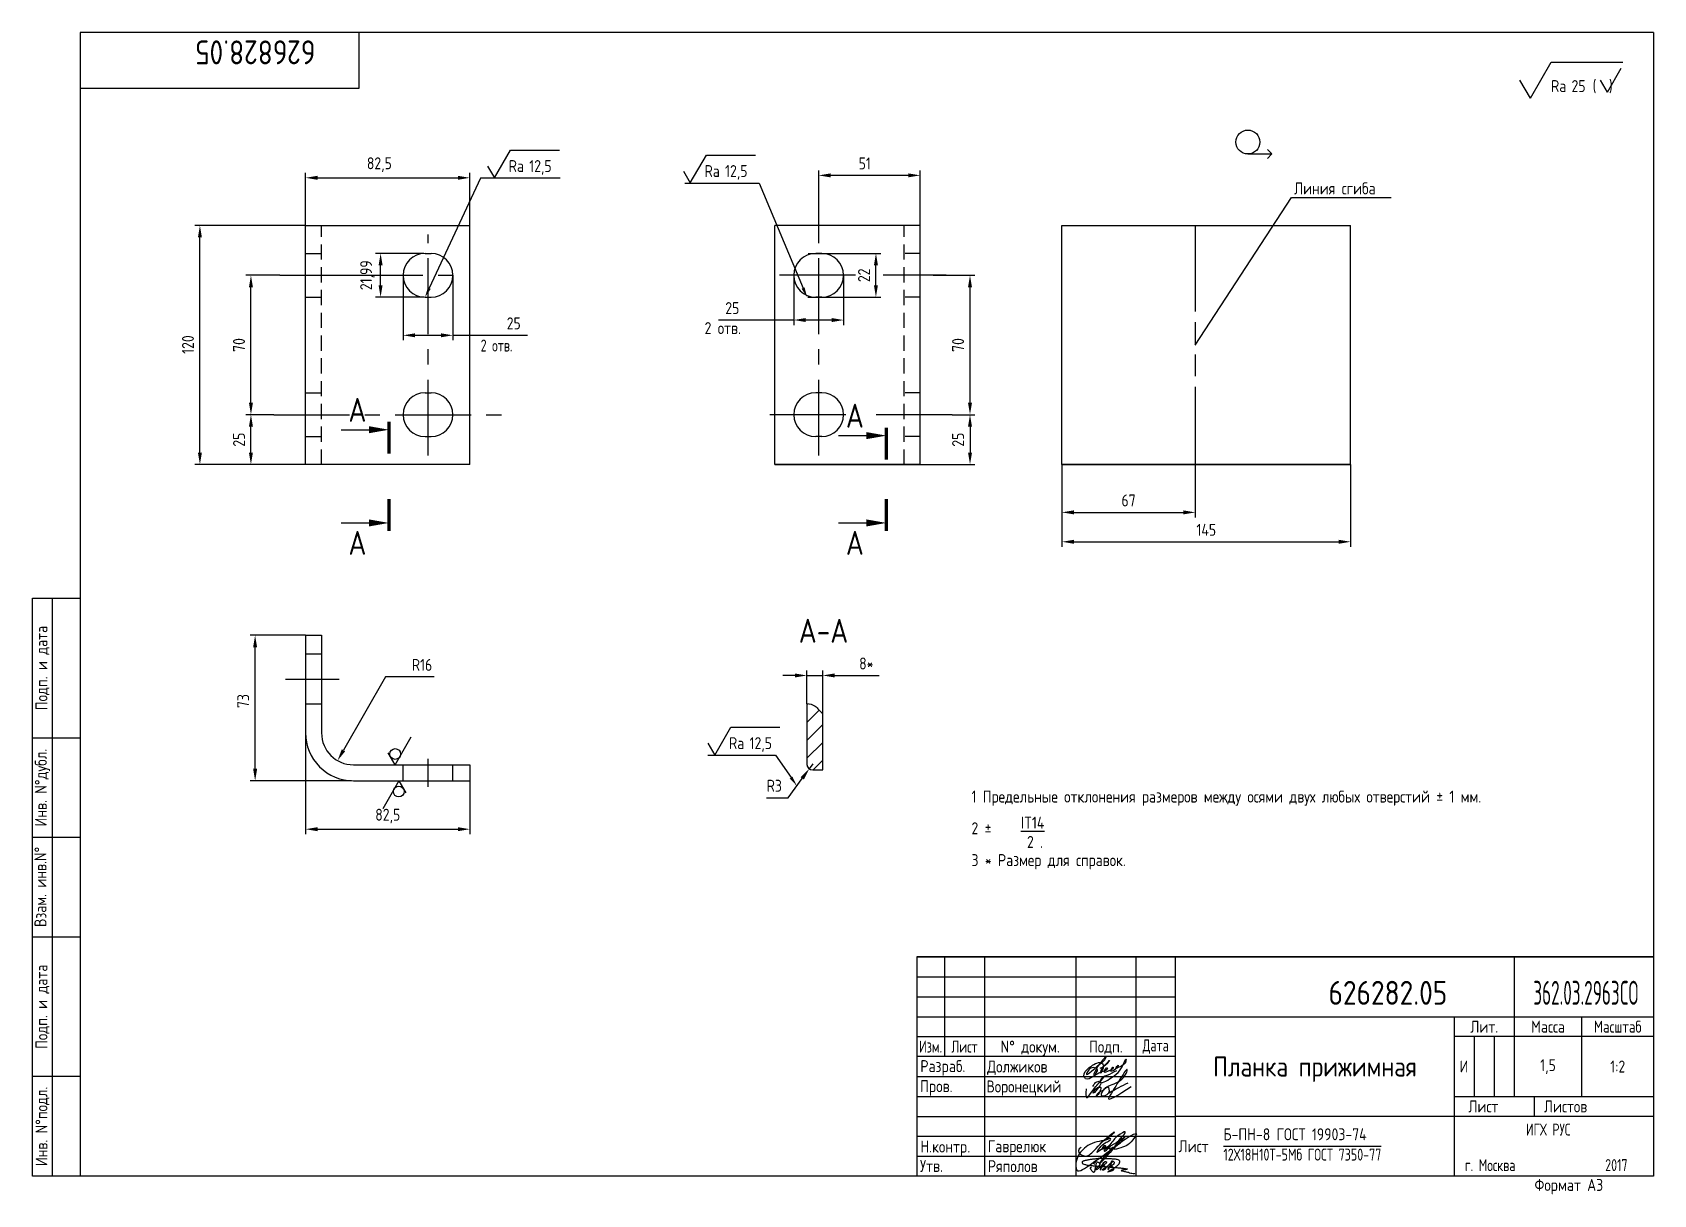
# Paper-space layout 'A3_protect' of a CAD drawing. Header units: millimetres. Extents: x 746 to 1153, y 16 to 308.
# The model-space entities are those that its viewports show. They can reach past a viewport. Long polylines and large blocks are cut down to what shows.
import ezdxf
from ezdxf.enums import TextEntityAlignment as Align

# ---------------------------------------------------------------- set-up
doc = ezdxf.new("R2010")
doc.units = ezdxf.units.MM
doc.header["$LTSCALE"] = 0.3
for name, pattern in [('AM_ISO09W050', [22.5, 12, -1.5, 3, -1.5, 3, -1.5]), ('CENTER', [50.8, 31.75, -6.35, 6.35, -6.35]), ('HIDDEN', [9.525, 6.35, -3.175])]:
    doc.linetypes.add(name, pattern=pattern)
doc.layers.add('AM_11', color=3, linetype='AM_ISO09W050', lineweight=25)
for name, color, linetype in [('Bord', 1, 'Continuous'), ('Cen', 5, 'CENTER'), ('Cont', 6, 'Continuous'), ('Dim', 7, 'Continuous'), ('Hide', 2, 'HIDDEN'), ('Text', 3, 'Continuous'), ('Textb', 6, 'Continuous'), ('Vporti', 7, 'Continuous')]:
    doc.layers.add(name, color=color, linetype=linetype)
doc.layers.get('Vporti').freeze()
doc.styles.add('Style1', font='romans.shx', dxfattribs={"width": 0.8})
doc.dimstyles.new('Lin_5$0', dxfattribs={"dimscale": 5, "dimtxt": 3, "dimasz": 3, "dimexe": 1.25, "dimexo": 0, "dimgap": 1.5, "dimtad": 1, "dimtoh": 1, "dimtxsty": 'Style1', "dimcen": 2.5, "dimclrt": 3, "dimadec": 0, "dimazin": 0, "dimtfac": 1, "dimtmove": 0, "dimatfit": 3, "dimldrblk": 'DOT', "dimfxl": 1, "dimarcsym": 0})
doc.dimstyles.new('Lin_5$4', dxfattribs={"dimscale": 5, "dimtxt": 3, "dimasz": 3, "dimexe": 1.25, "dimexo": 0, "dimgap": 1.5, "dimtad": 1, "dimtoh": 1, "dimtxsty": 'Style1', "dimcen": 2.5, "dimclrt": 3, "dimadec": 0, "dimazin": 0, "dimtfac": 1, "dimtmove": 0, "dimatfit": 3, "dimldrblk": 'DOT', "dimfxl": 1, "dimarcsym": 0})

psp = doc.layouts.new('A3_protect')

# ---------------------------------------------------------------- texts
at = {"layer": 'Text', "style": 'Style1', "width": 0.8}
for s, p in [('     1 Предельные отклонения размеров между осями двух любых отверстий %%P 1 мм.', (973.76, 114.56)), ('%%uIT14', (994.12, 108.02)), ('     2 ±', (973.76, 106.61)), ('2 .', (995.65, 103.18)), ('     3 * Размер для справок.', (973.76, 98.62))]:
    psp.add_text(s, height=3, dxfattribs=at).set_placement(p)

msp = doc.modelspace()

# ---------------------------------------------------------------- texts
at = {"layer": 'Text', "style": 'Style1'}
for s, width, p in [('Линия сгиба', 0.8, (10078.365, 2882.708)), ('2 отв. ', 0.8, (9782.386, 2812.593)), ('2 отв. ', 0.7, (9669.948, 2803.844))]:
    msp.add_text(s, height=6, dxfattribs=dict(at, width=width)).set_placement(p)

# ---------------------------------------------------------------- blocks, each defined once
blk = doc.blocks.new('A3')
at = {"layer": 'Bord'}
for p, q in [((230, 55), (295, 55)), ((230, 50), (295, 50)), ((230, 45), (295, 45)), ((370, 40), (370, 25)), ((375, 40), (375, 25)), ((230, 30), (295, 30)), ((230, 25), (295, 25)), ((230, 20), (295, 20)), ((230, 15), (295, 15)), ((230, 10), (295, 10))]:
    blk.add_line(p, q, dxfattribs=at)
at = {"layer": 'Cont'}
for p, q in [((415, 292), (20, 292)), ((20, 292), (20, 5)), ((90, 278), (90, 292)), ((415, 292), (415, 5)), ((20, 278), (90, 278)), ((8, 5), (8, 150)), ((8, 150), (20, 150)), ((13, 5), (13, 150)), ((8, 115), (20, 115)), ((20, 90), (8, 90)), ((20, 65), (8, 65)), ((230, 60), (415, 60)), ((415, 60), (230, 60)), ((230, 60), (230, 5)), ((237, 60), (237, 35)), ((247, 60), (247, 5)), ((270, 5), (270, 60)), ((285, 60), (285, 5)), ((295, 5), (295, 60)), ((380, 60), (380, 25)), ((295, 45), (415, 45)), ((365, 5), (365, 45)), ((397, 25), (397, 45)), ((230, 40), (295, 40)), ((415, 40), (365, 40)), ((295, 35), (230, 35)), ((20, 30), (8, 30)), ((365, 25), (415, 25)), ((385, 25), (385, 20)), ((415, 20), (295, 20)), ((20, 5), (8, 5)), ((415, 5), (20, 5))]:
    blk.add_line(p, q, dxfattribs=at)
at = {"layer": 'Text', "style": 'Style1', "width": 0.8}
for s, p in [('Подп. и дата', (10.5, 132.5)), ('Инв. N%%dдубл.', (10.5, 102.5)), ('Взам. инв.N%%d ', (10, 78.38)), ('Подп. и дата', (10.5, 47.5)), ('Инв. N%%dподл.', (10.5, 17.5))]:
    blk.add_text(s, height=3, rotation=90, dxfattribs=at).set_placement(p, align=Align.MIDDLE)
at = {"layer": 'Text', "style": 'Style1'}
for s, width, p in [('Лит.', 0.8, (372.5, 42.5)), ('Масса', 0.8, (388.5, 42.5)), ('Масштаб', 0.75, (406, 42.5)), ('Изм.', 0.7, (233.5, 37.5)), ('Лист', 0.7, (242, 37.5)), ('N%%d докум.', 0.8, (258.5, 37.5)), ('Подп.', 0.8, (277.5, 37.5)), ('Лист', 0.8, (372.27, 22.5)), ('Листов', 0.8, (392.9, 22.5))]:
    blk.add_text(s, height=3, dxfattribs=dict(at, width=width)).set_placement(p, align=Align.MIDDLE_CENTER)
at = {"layer": 'Text', "style": 'Style1', "width": 0.7}
for s, p in [('Дата', (290, 37.5)), ('ИГХ РУС', (388.57, 16.69))]:
    blk.add_text(s, height=3, dxfattribs=at).set_placement(p, align=Align.MIDDLE)
at = {"layer": 'Text', "style": 'Style1'}
for s, width, p in [('Разpаб.', 0.8, (230.92, 31.1)), ('Пpов.', 0.8, (230.84, 26.08)), ('Н.контp.', 0.8, (230.92, 10.92)), ('Утв.', 0.8, (230.84, 6.06)), ('г. Москва', 0.7, (367.64, 6.25)), ('Фоpмат А3', 0.8, (385.11, 1.29))]:
    blk.add_text(s, height=3, dxfattribs=dict(at, width=width)).set_placement(p)
for tag, p, width in [('ФИО', (249, 31), 0.8), ('И', (366.3, 31.02), 0.8), ('ФИО', (249, 26), 0.8), ('ГОСТ_СОРТАМЕНТА', (307, 14), 0.8), ('ФИО', (249, 11), 0.8), ('ФИО', (249, 6), 0.8), ('2017', (402.85, 6.29), 0.7)]:
    blk.add_attdef(tag, p, '', height=3, dxfattribs=dict(at, width=width))
at = {"layer": 'Text', "style": 'Style1', "width": 0.8}
for tag, p in [('200', (388.5, 32.5)), ('1:20', (406, 32.5))]:
    blk.add_attdef(tag, text='', height=3, dxfattribs=at).set_placement(p, align=Align.MIDDLE)
blk.add_attdef('СБОРОЧНЫЙ_ЧЕРТЕЖ', text='', height=3, dxfattribs=at).set_placement((330, 21.3), align=Align.CENTER)
for tag, p in [('1', (379, 22.5)), ('2', (402.6, 22.5))]:
    blk.add_attdef(tag, text='', height=3, dxfattribs=at).set_placement(p, align=Align.MIDDLE_CENTER)
blk.add_attdef('ЛИСТ', text='', height=3, dxfattribs=at).set_placement((295.75, 12.5), align=Align.MIDDLE_LEFT)
at = {"layer": 'Text', "style": 'Style1', "width": 0.7}
blk.add_attdef('%%OГОСТ_ТЕХ._ТРЕБОВАНИЙ', text='', height=3, dxfattribs=at).set_placement((307, 8), align=Align.BOTTOM_LEFT)
at = {"layer": 'Textb', "style": 'Style1', "width": 0.8}
blk.add_attdef('1234567', (79, 290), '', height=6, rotation=180, dxfattribs=at)
blk.add_attdef('1234567', (333.4, 48), '', height=6, dxfattribs=at)
for tag, height, p in [('123ХЯ', 6, (393.62, 48)), ('НАИМЕНОВАНИЕ', 5, (330, 30))]:
    blk.add_attdef(tag, text='', height=height, dxfattribs=at).set_placement(p, align=Align.CENTER)
blk = doc.blocks.new('A$C314368CF')
at = {"layer": 'Text'}
for q in [(7.18, 6), (1.98, 3)]:
    blk.add_line((3.72, 0), q, dxfattribs=at)
at = {"layer": 'Text', "style": 'Style1', "width": 0.8}
blk.add_text('(  )', height=3, dxfattribs=at).set_placement((0, 0))
blk = doc.blocks.new('sherISO_17')
at = {"layer": 'Cont'}
for p, q in [((-30.94, -16.46), (-25.74, -7.46)), ((-25.74, -7.46), (-7.72, -7.46)), ((-30.94, -16.46), (-33.54, -11.96))]:
    blk.add_line(p, q, dxfattribs=at)
blk.add_blockref('A$C314368CF', (-15.31, -14.96))
at = {"layer": 'Textb', "style": 'Style1', "width": 0.8}
blk.add_text('Ra', height=3, dxfattribs=at).set_placement((-25.74, -14.96))
blk.add_attdef('25', (-20.6, -14.96), '', height=3, dxfattribs=at)
blk = doc.blocks.new('*D70')
at = {"layer": 'Defpoints', "color": 0, "transparency": 16777216}
for p in [(9528.98, 2867.11), (9582.04, 2867.11), (9582.04, 2747.11)]:
    blk.add_point(p, dxfattribs=at)
at = {"layer": 'Dim', "color": 0, "linetype": 'ByBlock', "lineweight": -2, "transparency": 16777216}
for p, q in [((9582.04, 2867.11), (9526.48, 2867.11)), ((9528.98, 2753.11), (9528.98, 2861.11)), ((9582.04, 2747.11), (9526.48, 2747.11))]:
    blk.add_line(p, q, dxfattribs=at)
at = {"layer": 'Dim', "color": 0, "transparency": 16777216}
for points in [[(9527.98, 2861.11), (9529.98, 2861.11), (9528.98, 2867.11)], [(9527.98, 2753.11), (9529.98, 2753.11), (9528.98, 2747.11)]]:
    blk.add_solid(points, dxfattribs=at)
at = {"layer": 'Dim', "color": 3, "transparency": 16777216, "insert": (9522.98, 2807.31), "char_height": 6, "attachment_point": 5, "rotation": 90, "style": 'Style1'}
blk.add_mtext('120', dxfattribs=at)
blk = doc.blocks.new('_Dot')
at = {"color": 0, "linetype": 'ByBlock', "lineweight": -2}
blk.add_line((-0.5, 0), (-1, 0), dxfattribs=at)
at = {"color": 0, "linetype": 'ByBlock', "const_width": 0.5}
blk.add_lwpolyline([(-0.25, 0, 1), (0.25, 0, 1)], format="xyb", close=True, dxfattribs=at)
blk = doc.blocks.new('*D71')
at = {"layer": 'Defpoints', "color": 0, "transparency": 16777216}
for p in [(9664.54, 2891.02), (9582.04, 2867.11), (9664.54, 2867.11)]:
    blk.add_point(p, dxfattribs=at)
at = {"layer": 'Dim', "color": 0, "linetype": 'ByBlock', "lineweight": -2, "transparency": 16777216}
for p, q in [((9582.04, 2867.11), (9582.04, 2893.52)), ((9588.04, 2891.02), (9658.54, 2891.02)), ((9664.54, 2867.11), (9664.54, 2893.52))]:
    blk.add_line(p, q, dxfattribs=at)
at = {"layer": 'Dim', "color": 0, "transparency": 16777216}
for points in [[(9588.04, 2892.02), (9588.04, 2890.02), (9582.04, 2891.02)], [(9658.54, 2892.02), (9658.54, 2890.02), (9664.54, 2891.02)]]:
    blk.add_solid(points, dxfattribs=at)
at = {"layer": 'Dim', "color": 3, "transparency": 16777216, "insert": (9619.08, 2897.6), "char_height": 6, "attachment_point": 5, "style": 'Style1'}
blk.add_mtext('82,5', dxfattribs=at)
blk = doc.blocks.new('*D72')
at = {"layer": 'Defpoints', "color": 0, "transparency": 16777216}
for p in [(9554.6, 2772.11), (9566.04, 2772.11), (9582.04, 2747.11)]:
    blk.add_point(p, dxfattribs=at)
at = {"layer": 'Dim', "color": 0, "linetype": 'ByBlock', "lineweight": -2, "transparency": 16777216}
for p, q in [((9566.04, 2772.11), (9552.1, 2772.11)), ((9554.6, 2753.11), (9554.6, 2766.11)), ((9582.04, 2747.11), (9552.1, 2747.11))]:
    blk.add_line(p, q, dxfattribs=at)
at = {"layer": 'Dim', "color": 0, "transparency": 16777216}
for points in [[(9553.6, 2766.11), (9555.6, 2766.11), (9554.6, 2772.11)], [(9553.6, 2753.11), (9555.6, 2753.11), (9554.6, 2747.11)]]:
    blk.add_solid(points, dxfattribs=at)
at = {"layer": 'Dim', "color": 3, "transparency": 16777216, "insert": (9548.6, 2759.61), "char_height": 6, "attachment_point": 5, "rotation": 90, "style": 'Style1'}
blk.add_mtext('25', dxfattribs=at)
blk = doc.blocks.new('*D73')
at = {"layer": 'Defpoints', "color": 0, "transparency": 16777216}
for p in [(9554.6, 2842.11), (9569.04, 2842.11), (9566.04, 2772.11)]:
    blk.add_point(p, dxfattribs=at)
at = {"layer": 'Dim', "color": 0, "linetype": 'ByBlock', "lineweight": -2, "transparency": 16777216}
for p, q in [((9569.04, 2842.11), (9552.1, 2842.11)), ((9554.6, 2778.11), (9554.6, 2836.11)), ((9566.04, 2772.11), (9552.1, 2772.11))]:
    blk.add_line(p, q, dxfattribs=at)
at = {"layer": 'Dim', "color": 0, "transparency": 16777216}
for points in [[(9553.6, 2836.11), (9555.6, 2836.11), (9554.6, 2842.11)], [(9553.6, 2778.11), (9555.6, 2778.11), (9554.6, 2772.11)]]:
    blk.add_solid(points, dxfattribs=at)
at = {"layer": 'Dim', "color": 3, "transparency": 16777216, "insert": (9548.6, 2807.11), "char_height": 6, "attachment_point": 5, "rotation": 90, "style": 'Style1'}
blk.add_mtext('70', dxfattribs=at)
blk = doc.blocks.new('*D74')
at = {"layer": 'Defpoints', "color": 0, "transparency": 16777216}
for p in [(9631.04, 2842.11), (9656.04, 2842.11), (9656.04, 2811.97)]:
    blk.add_point(p, dxfattribs=at)
at = {"layer": 'Dim', "color": 0, "linetype": 'ByBlock', "lineweight": -2, "transparency": 16777216}
for p, q in [((9631.04, 2842.11), (9631.04, 2809.47)), ((9656.04, 2842.11), (9656.04, 2809.47)), ((9637.04, 2811.97), (9650.04, 2811.97)), ((9656.04, 2811.97), (9693.46, 2811.97))]:
    blk.add_line(p, q, dxfattribs=at)
at = {"layer": 'Dim', "color": 0, "transparency": 16777216}
for points in [[(9637.04, 2812.97), (9637.04, 2810.97), (9631.04, 2811.97)], [(9650.04, 2812.97), (9650.04, 2810.97), (9656.04, 2811.97)]]:
    blk.add_solid(points, dxfattribs=at)
at = {"layer": 'Dim', "color": 3, "transparency": 16777216, "insert": (9686.57, 2817.97), "char_height": 6, "attachment_point": 5, "style": 'Style1'}
blk.add_mtext('25', dxfattribs=at)
blk = doc.blocks.new('*D75')
at = {"layer": 'Defpoints', "color": 0, "transparency": 16777216}
for p in [(9619.71, 2853.11), (9641.38, 2853.11), (9641.56, 2831.12)]:
    blk.add_point(p, dxfattribs=at)
at = {"layer": 'Dim', "color": 0, "linetype": 'ByBlock', "lineweight": -2, "transparency": 16777216}
for p, q in [((9641.38, 2853.11), (9617.21, 2853.11)), ((9619.71, 2837.12), (9619.71, 2847.11)), ((9641.56, 2831.12), (9617.21, 2831.12))]:
    blk.add_line(p, q, dxfattribs=at)
at = {"layer": 'Dim', "color": 0, "transparency": 16777216}
for points in [[(9618.71, 2847.11), (9620.71, 2847.11), (9619.71, 2853.11)], [(9618.71, 2837.12), (9620.71, 2837.12), (9619.71, 2831.12)]]:
    blk.add_solid(points, dxfattribs=at)
at = {"layer": 'Dim', "color": 3, "transparency": 16777216, "insert": (9613.14, 2842.11), "char_height": 6, "attachment_point": 5, "rotation": 90, "style": 'Style1'}
blk.add_mtext('21,99', dxfattribs=at)
blk = doc.blocks.new('*D76')
at = {"layer": 'Defpoints', "color": 0, "transparency": 16777216}
for p in [(9556.71, 2661.41), (9582.04, 2661.41), (9605.04, 2588.41)]:
    blk.add_point(p, dxfattribs=at)
at = {"layer": 'Dim', "color": 0, "linetype": 'ByBlock', "lineweight": -2, "transparency": 16777216}
for p, q in [((9582.04, 2661.41), (9554.21, 2661.41)), ((9556.71, 2594.41), (9556.71, 2655.41)), ((9605.04, 2588.41), (9554.21, 2588.41))]:
    blk.add_line(p, q, dxfattribs=at)
at = {"layer": 'Dim', "color": 0, "transparency": 16777216}
for points in [[(9555.71, 2655.41), (9557.71, 2655.41), (9556.71, 2661.41)], [(9555.71, 2594.41), (9557.71, 2594.41), (9556.71, 2588.41)]]:
    blk.add_solid(points, dxfattribs=at)
at = {"layer": 'Dim', "color": 3, "transparency": 16777216, "insert": (9550.71, 2628.41), "char_height": 6, "attachment_point": 5, "rotation": 90, "style": 'Style1'}
blk.add_mtext('73', dxfattribs=at)
blk = doc.blocks.new('*D77')
at = {"layer": 'Defpoints', "color": 0, "transparency": 16777216}
for p in [(9582.04, 2611.41), (9664.54, 2588.41), (9664.54, 2564.1)]:
    blk.add_point(p, dxfattribs=at)
at = {"layer": 'Dim', "color": 0, "linetype": 'ByBlock', "lineweight": -2, "transparency": 16777216}
for p, q in [((9582.04, 2611.41), (9582.04, 2561.6)), ((9664.54, 2588.41), (9664.54, 2561.6)), ((9588.04, 2564.1), (9658.54, 2564.1))]:
    blk.add_line(p, q, dxfattribs=at)
at = {"layer": 'Dim', "color": 0, "transparency": 16777216}
for points in [[(9588.04, 2565.1), (9588.04, 2563.1), (9582.04, 2564.1)], [(9658.54, 2565.1), (9658.54, 2563.1), (9664.54, 2564.1)]]:
    blk.add_solid(points, dxfattribs=at)
at = {"layer": 'Dim', "color": 3, "transparency": 16777216, "insert": (9623.29, 2570.67), "char_height": 6, "attachment_point": 5, "style": 'Style1'}
blk.add_mtext('82,5', dxfattribs=at)
blk = doc.blocks.new('sherISO_09')
at = {"layer": 'Text'}
for q in [(4.04, 7), (-1.73, 3)]:
    blk.add_line((0, 0), q, dxfattribs=at)
blk.add_circle((0, 2.71), 1.35, dxfattribs=at)
blk = doc.blocks.new('*D78')
at = {"layer": 'Defpoints', "color": 0, "transparency": 16777216}
for p in [(9839.68, 2892.24), (9890.68, 2867.11), (9839.68, 2862.61)]:
    blk.add_point(p, dxfattribs=at)
at = {"layer": 'Dim', "color": 0, "linetype": 'ByBlock', "lineweight": -2, "transparency": 16777216}
for p, q in [((9839.68, 2862.61), (9839.68, 2894.74)), ((9884.68, 2892.24), (9845.68, 2892.24)), ((9890.68, 2867.11), (9890.68, 2894.74))]:
    blk.add_line(p, q, dxfattribs=at)
at = {"layer": 'Dim', "color": 0, "transparency": 16777216}
for points in [[(9845.68, 2893.24), (9845.68, 2891.24), (9839.68, 2892.24)], [(9884.68, 2893.24), (9884.68, 2891.24), (9890.68, 2892.24)]]:
    blk.add_solid(points, dxfattribs=at)
at = {"layer": 'Dim', "color": 3, "transparency": 16777216, "insert": (9862.82, 2898.24), "char_height": 6, "attachment_point": 5, "style": 'Style1'}
blk.add_mtext('51', dxfattribs=at)
blk = doc.blocks.new('*D79')
at = {"layer": 'Defpoints', "color": 0, "transparency": 16777216}
for p in [(9827.18, 2842.11), (9852.18, 2842.11), (9827.18, 2819.63)]:
    blk.add_point(p, dxfattribs=at)
at = {"layer": 'Dim', "color": 0, "linetype": 'ByBlock', "lineweight": -2, "transparency": 16777216}
for p, q in [((9827.18, 2842.11), (9827.18, 2817.13)), ((9852.18, 2842.11), (9852.18, 2817.13)), ((9827.18, 2819.63), (9789.44, 2819.63)), ((9846.18, 2819.63), (9833.18, 2819.63))]:
    blk.add_line(p, q, dxfattribs=at)
at = {"layer": 'Dim', "color": 0, "transparency": 16777216}
for points in [[(9833.18, 2820.63), (9833.18, 2818.63), (9827.18, 2819.63)], [(9846.18, 2820.63), (9846.18, 2818.63), (9852.18, 2819.63)]]:
    blk.add_solid(points, dxfattribs=at)
at = {"layer": 'Dim', "color": 3, "transparency": 16777216, "insert": (9796.32, 2825.63), "char_height": 6, "attachment_point": 5, "style": 'Style1'}
blk.add_mtext('25', dxfattribs=at)
blk = doc.blocks.new('*D80')
at = {"layer": 'Defpoints', "color": 0, "transparency": 16777216}
for p in [(9834.41, 2853.1), (9868.42, 2853.1), (9834.18, 2831.11)]:
    blk.add_point(p, dxfattribs=at)
at = {"layer": 'Dim', "color": 0, "linetype": 'ByBlock', "lineweight": -2, "transparency": 16777216}
for p, q in [((9834.41, 2853.1), (9870.92, 2853.1)), ((9868.42, 2837.11), (9868.42, 2847.1)), ((9834.18, 2831.11), (9870.92, 2831.11))]:
    blk.add_line(p, q, dxfattribs=at)
at = {"layer": 'Dim', "color": 0, "transparency": 16777216}
for points in [[(9867.42, 2847.1), (9869.42, 2847.1), (9868.42, 2853.1)], [(9867.42, 2837.11), (9869.42, 2837.11), (9868.42, 2831.11)]]:
    blk.add_solid(points, dxfattribs=at)
at = {"layer": 'Dim', "color": 3, "transparency": 16777216, "insert": (9862.42, 2842.09), "char_height": 6, "attachment_point": 5, "rotation": 90, "style": 'Style1'}
blk.add_mtext('22', dxfattribs=at)
blk = doc.blocks.new('*D81')
at = {"layer": 'Defpoints', "color": 0, "transparency": 16777216}
for p in [(9906.68, 2772.11), (9890.68, 2747.11), (9915.66, 2747.11)]:
    blk.add_point(p, dxfattribs=at)
at = {"layer": 'Dim', "color": 0, "linetype": 'ByBlock', "lineweight": -2, "transparency": 16777216}
for p, q in [((9906.68, 2772.11), (9918.16, 2772.11)), ((9915.66, 2766.11), (9915.66, 2753.11)), ((9890.68, 2747.11), (9918.16, 2747.11))]:
    blk.add_line(p, q, dxfattribs=at)
at = {"layer": 'Dim', "color": 0, "transparency": 16777216}
for points in [[(9914.66, 2766.11), (9916.66, 2766.11), (9915.66, 2772.11)], [(9914.66, 2753.11), (9916.66, 2753.11), (9915.66, 2747.11)]]:
    blk.add_solid(points, dxfattribs=at)
at = {"layer": 'Dim', "color": 3, "transparency": 16777216, "insert": (9909.66, 2759.61), "char_height": 6, "attachment_point": 5, "rotation": 90, "style": 'Style1'}
blk.add_mtext('25', dxfattribs=at)
blk = doc.blocks.new('*D82')
at = {"layer": 'Defpoints', "color": 0, "transparency": 16777216}
for p in [(9897.2, 2842.11), (9915.66, 2842.11), (9906.68, 2772.11)]:
    blk.add_point(p, dxfattribs=at)
at = {"layer": 'Dim', "color": 0, "linetype": 'ByBlock', "lineweight": -2, "transparency": 16777216}
for p, q in [((9897.2, 2842.11), (9918.16, 2842.11)), ((9915.66, 2778.11), (9915.66, 2836.11)), ((9906.68, 2772.11), (9918.16, 2772.11))]:
    blk.add_line(p, q, dxfattribs=at)
at = {"layer": 'Dim', "color": 0, "transparency": 16777216}
for points in [[(9914.66, 2836.11), (9916.66, 2836.11), (9915.66, 2842.11)], [(9914.66, 2778.11), (9916.66, 2778.11), (9915.66, 2772.11)]]:
    blk.add_solid(points, dxfattribs=at)
at = {"layer": 'Dim', "color": 3, "transparency": 16777216, "insert": (9909.66, 2807.11), "char_height": 6, "attachment_point": 5, "rotation": 90, "style": 'Style1'}
blk.add_mtext('70', dxfattribs=at)
blk = doc.blocks.new('razrez01')
at = {"layer": 'Text'}
blk.add_lwpolyline([(-12, 0), (-5, 0)], dxfattribs=at)
blk.add_lwpolyline([(0, 0, 0, 1.76, 0), (-5, 0, 1.76, 1.76, 0)], format="xyseb", dxfattribs=at)
at = {"layer": 'Text', "const_width": 0.8}
blk.add_lwpolyline([(0, 2), (0, -6)], dxfattribs=at)
at = {"layer": 'Textb', "style": 'Style1', "width": 0.8}
blk.add_attdef('A', (-10.16, 2), '', height=6, dxfattribs=at)
blk = doc.blocks.new('razrez02')
at = {"layer": 'Text', "const_width": 0.8}
blk.add_lwpolyline([(0, 6), (0, -2)], dxfattribs=at)
at = {"layer": 'Text'}
blk.add_lwpolyline([(-12, 0), (-5, 0)], dxfattribs=at)
blk.add_lwpolyline([(0, 0, 0, 1.76, 0), (-5, 0, 1.76, 1.76, 0)], format="xyseb", dxfattribs=at)
at = {"layer": 'Textb', "style": 'Style1', "width": 0.8}
blk.add_attdef('А', (-10.16, -8), '', height=6, dxfattribs=at)
blk = doc.blocks.new('*D83')
at = {"layer": 'Defpoints', "color": 0, "transparency": 16777216}
for p in [(9836.72, 2596.83), (9834.94, 2594.42)]:
    blk.add_point(p, dxfattribs=at)
at = {"layer": 'Dim', "color": 0, "linetype": 'ByBlock', "lineweight": -2, "transparency": 16777216}
for p, q in [((9836.72, 2596.83), (9834.94, 2594.42)), ((9824.27, 2579.92), (9831.38, 2589.59)), ((9813.5, 2579.92), (9824.27, 2579.92))]:
    blk.add_line(p, q, dxfattribs=at)
blk.add_arc((9836.72, 2596.83), 3, 185.88279, 270, dxfattribs=at)
at = {"layer": 'Dim', "color": 0, "transparency": 16777216}
blk.add_solid([(9830.58, 2590.18), (9832.19, 2588.99), (9834.94, 2594.42)], dxfattribs=at)
at = {"layer": 'Dim', "color": 3, "transparency": 16777216, "insert": (9817.38, 2585.92), "char_height": 6, "attachment_point": 5, "style": 'Style1'}
blk.add_mtext('R3', dxfattribs=at)
blk = doc.blocks.new('sherISO_01')
at = {"layer": 'Text'}
blk.add_line((4.04, 7), (16.36, 7), dxfattribs=at)
blk.add_lwpolyline([(-1.73, 3), (0, 0), (4.04, 7)], dxfattribs=at)
at = {"layer": 'Text', "style": 'Style1', "width": 0.8}
blk.add_text('Ra', height=3, dxfattribs=at).set_placement((3.58, 1.5))
blk.add_attdef('12,5', (8.73, 1.5), '', height=3, dxfattribs=at)
blk = doc.blocks.new('ZNAK02')
at = {"layer": 'Textb', "style": 'Style1', "width": 0.8}
blk.add_attdef('А-А', text='', height=6, dxfattribs=at).set_placement((13.92, -0.06), align=Align.RIGHT)
blk.add_attdef('SC(1)', (14.94, -0.06), '', height=5, dxfattribs=at)
blk = doc.blocks.new('ZNAK09')
at = {"layer": 'Cont'}
for p, q in [((8.51, 0.22), (14.53, 0.22)), ((14.53, 0.22), (13.4, 1.35)), ((14.53, 0.22), (13.4, -0.91))]:
    blk.add_line(p, q, dxfattribs=at)
blk.add_circle((8.51, 3.22), 3, dxfattribs=at)
at = {"layer": 'Textb', "style": 'Style1', "width": 0.8}
blk.add_attdef('А', text='', height=6, dxfattribs=at).set_placement((3.83, 0.22), align=Align.RIGHT)
blk = doc.blocks.new('*D84')
at = {"layer": 'Defpoints', "color": 0, "transparency": 16777216}
for p in [(9961.79, 2747.11), (10028.79, 2747.11), (10028.79, 2723.11)]:
    blk.add_point(p, dxfattribs=at)
at = {"layer": 'Dim', "color": 0, "linetype": 'ByBlock', "lineweight": -2, "transparency": 16777216}
for p, q in [((9961.79, 2747.11), (9961.79, 2720.61)), ((10028.79, 2747.11), (10028.79, 2720.61)), ((9967.79, 2723.11), (10022.79, 2723.11))]:
    blk.add_line(p, q, dxfattribs=at)
at = {"layer": 'Dim', "color": 0, "transparency": 16777216}
for points in [[(9967.79, 2724.11), (9967.79, 2722.11), (9961.79, 2723.11)], [(10022.79, 2724.11), (10022.79, 2722.11), (10028.79, 2723.11)]]:
    blk.add_solid(points, dxfattribs=at)
at = {"layer": 'Dim', "color": 3, "transparency": 16777216, "insert": (9995.29, 2729.11), "char_height": 6, "attachment_point": 5, "style": 'Style1'}
blk.add_mtext('67', dxfattribs=at)
blk = doc.blocks.new('*D85')
at = {"layer": 'Defpoints', "color": 0, "transparency": 16777216}
for p in [(9961.79, 2747.11), (10106.79, 2747.11), (10106.79, 2708.35)]:
    blk.add_point(p, dxfattribs=at)
at = {"layer": 'Dim', "color": 0, "linetype": 'ByBlock', "lineweight": -2, "transparency": 16777216}
for p, q in [((9961.79, 2747.11), (9961.79, 2705.85)), ((10106.79, 2747.11), (10106.79, 2705.85)), ((9967.79, 2708.35), (10100.79, 2708.35))]:
    blk.add_line(p, q, dxfattribs=at)
at = {"layer": 'Dim', "color": 0, "transparency": 16777216}
for points in [[(9967.79, 2709.35), (9967.79, 2707.35), (9961.79, 2708.35)], [(10100.79, 2709.35), (10100.79, 2707.35), (10106.79, 2708.35)]]:
    blk.add_solid(points, dxfattribs=at)
at = {"layer": 'Dim', "color": 3, "transparency": 16777216, "insert": (10034.29, 2714.35), "char_height": 6, "attachment_point": 5, "style": 'Style1'}
blk.add_mtext('145', dxfattribs=at)
blk = doc.blocks.new('*D86')
at = {"layer": 'Defpoints', "color": 0, "transparency": 16777216}
for p in [(9606.04, 2612.41), (9598.09, 2598.52)]:
    blk.add_point(p, dxfattribs=at)
at = {"layer": 'Dim', "color": 0, "linetype": 'ByBlock', "lineweight": -2, "transparency": 16777216}
for p, q in [((9622.15, 2640.56), (9601.07, 2603.73)), ((9646.67, 2640.56), (9622.15, 2640.56))]:
    blk.add_line(p, q, dxfattribs=at)
at = {"layer": 'Dim', "color": 0, "transparency": 16777216}
blk.add_solid([(9600.21, 2604.23), (9601.94, 2603.23), (9598.09, 2598.52)], dxfattribs=at)
at = {"layer": 'Dim', "color": 3, "transparency": 16777216, "insert": (9640.5, 2646.56), "char_height": 6, "attachment_point": 5, "style": 'Style1'}
blk.add_mtext('R16', dxfattribs=at)
blk = doc.blocks.new('*D87')
at = {"layer": 'Defpoints', "color": 0, "transparency": 16777216}
for p in [(9841.72, 2641.26), (9833.72, 2627.1), (9841.72, 2622.11)]:
    blk.add_point(p, dxfattribs=at)
at = {"layer": 'Dim', "color": 0, "linetype": 'ByBlock', "lineweight": -2, "transparency": 16777216}
for p, q in [((9827.72, 2641.26), (9821.72, 2641.26)), ((9833.72, 2627.1), (9833.72, 2643.76)), ((9833.72, 2641.26), (9841.72, 2641.26)), ((9841.72, 2622.11), (9841.72, 2643.76)), ((9847.72, 2641.26), (9870.01, 2641.26))]:
    blk.add_line(p, q, dxfattribs=at)
at = {"layer": 'Dim', "color": 0, "transparency": 16777216}
for points in [[(9827.72, 2642.26), (9827.72, 2640.26), (9833.72, 2641.26)], [(9847.72, 2642.26), (9847.72, 2640.26), (9841.72, 2641.26)]]:
    blk.add_solid(points, dxfattribs=at)
at = {"layer": 'Dim', "color": 3, "transparency": 16777216, "insert": (9863.58, 2647.26), "char_height": 6, "attachment_point": 5, "style": 'Style1'}
blk.add_mtext('8*', dxfattribs=at)
blk = doc.blocks.new('*S88')
at = {"layer": 'Dim'}
for p, q in [((9784.03, 2601.29), (9818.04, 2601.29)), ((9818.04, 2601.29), (9825.82, 2590))]:
    blk.add_line(p, q, dxfattribs=at)
at = {"layer": 'Dim', "linetype": 'Continuous'}
blk.add_trace([(9825.13, 2589.53), (9826.5, 2590.47), (9828.66, 2585.88)], dxfattribs=at)
blk = doc.blocks.new('*S89')
at = {"layer": 'Dim'}
for p, q in [((9691.37, 2890.92), (9665.65, 2835.64)), ((9731.43, 2890.92), (9691.37, 2890.92))]:
    blk.add_line(p, q, dxfattribs=at)
at = {"layer": 'Dim', "linetype": 'Continuous'}
blk.add_trace([(9664.9, 2835.99), (9666.41, 2835.29), (9663.54, 2831.11)], dxfattribs=at)
blk = doc.blocks.new('*S90')
at = {"layer": 'Dim'}
for p, q in [((9772.47, 2888.41), (9809.71, 2888.41)), ((9809.71, 2888.41), (9831.85, 2835.71))]:
    blk.add_line(p, q, dxfattribs=at)
at = {"layer": 'Dim', "linetype": 'Continuous'}
blk.add_trace([(9831.08, 2835.39), (9832.62, 2836.04), (9833.79, 2831.11)], dxfattribs=at)

# ---------------------------------------------------------------- dimensions: what is measured, and where the dimension line sits
at = {"layer": 'Dim'}
for base, p1, p2, angle, picture, middle in [((9664.542, 2891.024), (9582.042, 2867.105), (9664.542, 2867.105), 180, '*D71', (9619.078, 2891.024)), ((9839.679, 2892.244), (9890.679, 2867.105), (9839.679, 2862.605), 0, '*D78', (9862.823, 2892.244)), ((9528.98, 2867.105), (9582.042, 2747.105), (9582.042, 2867.105), 90, '*D70', (9528.98, 2807.315)), ((9619.712, 2853.105), (9641.56, 2831.116), (9641.378, 2853.105), 90, '*D75', (9619.712, 2842.111)), ((9868.421, 2853.103), (9834.179, 2831.105), (9834.407, 2853.103), 90, '*D80', (9868.421, 2842.092)), ((9554.6, 2842.105), (9566.042, 2772.105), (9569.042, 2842.105), 90, '*D73', (9554.6, 2807.105)), ((9656.042, 2811.969), (9631.042, 2842.105), (9656.042, 2842.105), 180, '*D74', (9686.573, 2811.969)), ((9827.179, 2819.628), (9852.179, 2842.105), (9827.179, 2842.105), 0, '*D79', (9796.321, 2819.628)), ((9554.6, 2772.105), (9582.042, 2747.105), (9566.042, 2772.105), 90, '*D72', (9554.6, 2759.605)), ((9556.714, 2661.409), (9605.042, 2588.409), (9582.042, 2661.409), 90, '*D76', (9556.714, 2628.409)), ((9664.542, 2564.1), (9582.042, 2611.409), (9664.542, 2588.409), 180, '*D77', (9623.292, 2564.1))]:
    dim = msp.add_linear_dim(base=base, p1=p1, p2=p2, angle=angle, dimstyle='Lin_5$0', override={"dimscale": 2, "dimarcsym": 1}, dxfattribs=at)
    dim.commit()
    dim.dimension.update_dxf_attribs({"geometry": picture, "text_midpoint": middle, "dimtype": 160})
for base, p2, picture, middle in [((9915.663, 2842.105), (9897.198, 2842.105), '*D82', (9909.663, 2807.105)), ((9915.663, 2747.105), (9890.679, 2747.105), '*D81', (9909.663, 2759.605))]:
    dim = msp.add_linear_dim(base=base, p1=(9906.679, 2772.105), p2=p2, angle=90, dimstyle='Lin_5$0', override={"dimscale": 2, "dimarcsym": 1}, dxfattribs=at)
    dim.commit()
    dim.dimension.update_dxf_attribs({"geometry": picture, "text_midpoint": middle})
for base, p2, override, picture, middle in [((10028.786, 2723.105), (10028.786, 2747.105), {"dimscale": 2, "dimpost": '', "dimarcsym": 1}, '*D84', (9995.286, 2729.105)), ((10106.786, 2708.355), (10106.786, 2747.105), {"dimscale": 2, "dimarcsym": 1}, '*D85', (10034.286, 2714.355))]:
    dim = msp.add_linear_dim(base=base, p1=(9961.786, 2747.105), p2=p2, dimstyle='Lin_5$0', override=override, dxfattribs=at)
    dim.commit()
    dim.dimension.update_dxf_attribs({"geometry": picture, "text_midpoint": middle})
dim = msp.add_radius_dim(center=(9606.042, 2612.409), mpoint=(9598.095, 2598.522), dimstyle='Lin_5$4', override={"dimscale": 2, "dimarcsym": 1}, dxfattribs=at)
dim.commit()
dim.dimension.update_dxf_attribs({"geometry": '*D86', "text_midpoint": (9640.496, 2640.561), "dimtype": 164})
dim = msp.add_linear_dim(base=(9841.72, 2641.257), p1=(9833.72, 2627.104), p2=(9841.72, 2622.112), text='<>*', dimstyle='Lin_5$0', override={"dimscale": 2, "dimarcsym": 1}, dxfattribs=at)
dim.commit()
dim.dimension.update_dxf_attribs({"geometry": '*D87', "text_midpoint": (9863.577, 2641.257), "dimtype": 160})
dim = msp.add_radius_dim(center=(9836.72, 2596.832), mpoint=(9834.941, 2594.417), dimstyle='Lin_5$4', override={"dimscale": 2, "dimpost": '', "dimarcsym": 1}, dxfattribs=at)
dim.commit()
dim.dimension.update_dxf_attribs({"geometry": '*D83', "text_midpoint": (9817.381, 2585.923)})

# ---------------------------------------------------------------- hatches: boundary and pattern name
at = {"layer": 'Hide'}
h = msp.add_hatch(dxfattribs=at)
h.set_pattern_fill('ANSI31', color=256, scale=2)
h.set_pattern_definition([(45, (668.862, -153.273), (-4.490128, 4.490128), [])])
edge = h.paths.add_edge_path()
edge.add_line((9834.496, 2627.057), (9833.72, 2627.06))
edge.add_line((9833.72, 2627.06), (9833.72, 2596.832))
edge.add_arc((9836.72, 2596.832), 3, 180, 270)
edge.add_line((9836.72, 2593.832), (9841.72, 2593.832))
edge.add_line((9841.72, 2593.832), (9841.72, 2622.169))
edge.add_line((9841.72, 2622.169), (9840.969, 2622.842))
edge.add_line((9840.969, 2622.842), (9839.512, 2624.378))
edge.add_line((9839.512, 2624.378), (9837.997, 2625.745))
edge.add_line((9837.997, 2625.745), (9836.326, 2626.643))
edge.add_line((9836.326, 2626.643), (9834.496, 2627.057))

# ---------------------------------------------------------------- linework, layer by layer
at = {"layer": 'AM_11', "ltscale": 3}
msp.add_line((10028.786, 2867.105), (10028.786, 2747.105), dxfattribs=at)
at = {"layer": 'Bord'}
msp.add_open_spline([(9833.72, 2627.104), (9835.214, 2627.072), (9838.179, 2626.306), (9840.407, 2623.304), (9841.72, 2622.112)], degree=3, knots=[9.3374521, 9.3374521, 9.3374521, 9.3374521, 13.9994364, 19.3060246, 19.3060246, 19.3060246, 19.3060246], dxfattribs=at)
at = {"layer": 'Cen'}
for p, q in [((9643.542, 2751.605), (9643.542, 2862.605)), ((9839.679, 2751.605), (9839.679, 2862.605)), ((9569.042, 2842.105), (9607.892, 2842.105)), ((9602.871, 2842.105), (9661.418, 2842.105)), ((9858.125, 2842.105), (9814.417, 2842.105)), ((9903.679, 2842.105), (9871.977, 2842.105)), ((9566.042, 2772.105), (9686.65, 2772.105)), ((9853.304, 2772.105), (9813.145, 2772.105)), ((9906.679, 2772.105), (9863.302, 2772.105)), ((9571.903, 2639.409), (9598.831, 2639.409)), ((9643.542, 2585.409), (9643.542, 2599.409))]:
    msp.add_line(p, q, dxfattribs=at)
at = {"layer": 'Cont'}
for p, q in [((9582.042, 2747.105), (9582.042, 2867.105)), ((9582.042, 2867.105), (9664.542, 2867.105)), ((9664.542, 2747.105), (9664.542, 2867.105)), ((9890.679, 2867.105), (9817.679, 2867.105)), ((9817.679, 2747.105), (9817.679, 2867.105)), ((9890.679, 2747.105), (9890.679, 2867.105)), ((9961.786, 2867.105), (10106.786, 2867.105)), ((9961.786, 2747.105), (9961.786, 2867.105)), ((10106.786, 2747.105), (10106.786, 2867.105)), ((9642.042, 2853.105), (9645.042, 2853.105)), ((9841.179, 2853.105), (9838.179, 2853.105)), ((9642.042, 2831.105), (9645.042, 2831.105)), ((9841.179, 2831.105), (9838.179, 2831.105)), ((9642.042, 2783.105), (9645.042, 2783.105)), ((9841.179, 2783.105), (9838.179, 2783.105)), ((9642.042, 2761.105), (9645.042, 2761.105)), ((9841.179, 2761.105), (9838.179, 2761.105)), ((9664.542, 2747.105), (9582.042, 2747.105)), ((9817.679, 2747.105), (9890.679, 2747.105)), ((9890.679, 2747.105), (9817.679, 2747.105)), ((10106.786, 2747.105), (9961.786, 2747.105)), ((9961.786, 2747.105), (10106.786, 2747.105)), ((9582.042, 2661.409), (9590.042, 2661.409)), ((9590.042, 2661.409), (9590.042, 2612.409)), ((9833.72, 2627.104), (9833.72, 2596.832)), ((9841.72, 2593.832), (9841.72, 2622.112)), ((9606.042, 2596.409), (9664.542, 2596.409)), ((9664.542, 2596.409), (9664.542, 2588.409)), ((9836.72, 2593.832), (9841.72, 2593.832))]:
    msp.add_line(p, q, dxfattribs=at)
msp.add_lwpolyline([(9582.042, 2661.409), (9582.042, 2612.409, 0.4142136), (9606.042, 2588.409), (9664.542, 2588.409)], format="xyb", dxfattribs=at)
for centre, radius, start, end in [((9642.042, 2842.105), 11, 90, 270), ((9645.042, 2842.105), 11, 270, 90), ((9838.179, 2842.105), 11, 90, 270), ((9841.179, 2842.105), 11, 270, 90), ((9642.042, 2772.105), 11, 90, 270), ((9645.042, 2772.105), 11, 270, 90), ((9838.179, 2772.105), 11, 90, 270), ((9841.179, 2772.105), 11, 270, 90), ((9606.042, 2612.409), 16, 180, 270), ((9836.72, 2596.832), 3, 180, 270)]:
    msp.add_arc(centre, radius, start, end, dxfattribs=at)
at = {"layer": 'Dim'}
for p, q in [((10028.786, 2807.105), (10077.032, 2881.084)), ((10077.032, 2881.084), (10127.134, 2881.084))]:
    msp.add_line(p, q, dxfattribs=at)
at = {"layer": 'Hide'}
for p, q in [((9590.042, 2747.105), (9590.042, 2867.105)), ((9882.679, 2747.105), (9882.679, 2867.105)), ((9582.042, 2853.105), (9590.042, 2853.105)), ((9890.679, 2853.105), (9882.679, 2853.105)), ((9582.042, 2831.105), (9590.042, 2831.105)), ((9890.679, 2831.105), (9882.679, 2831.105)), ((9582.042, 2783.105), (9590.042, 2783.105)), ((9890.679, 2783.105), (9882.679, 2783.105)), ((9582.042, 2761.105), (9590.042, 2761.105)), ((9890.679, 2761.105), (9882.679, 2761.105)), ((9590.042, 2651.909), (9582.042, 2651.909)), ((9590.042, 2626.909), (9582.042, 2626.909)), ((9631.042, 2588.409), (9631.042, 2596.409)), ((9656.042, 2588.409), (9656.042, 2596.409))]:
    msp.add_line(p, q, dxfattribs=at)

# ---------------------------------------------------------------- block references
at = {"xscale": 2, "yscale": 2, "zscale": 2}
msp.add_blockref('sherISO_09', (9627.039, 2596.409), dxfattribs=at)
at = {"xscale": 2, "yscale": 2, "zscale": 2, "rotation": 180.26427698521033}
msp.add_blockref('sherISO_09', (9628.814, 2588.409), dxfattribs=at)
at = {"layer": 'AM_11', "xscale": 2, "yscale": 2, "zscale": 2}
for p in [(9676.873, 2890.921), (9775.204, 2888.411)]:
    msp.add_blockref('sherISO_01', p, dxfattribs=at).add_auto_attribs({'12,5': '12,5'})
at = {"layer": 'Cen', "xscale": 2, "yscale": 2, "zscale": 2}
msp.add_blockref('ZNAK09', (10038.169, 2902.525), dxfattribs=at)
at = {"layer": 'Cont'}
ref = msp.add_blockref('ZNAK02', (9826.652, 2657.804), dxfattribs=dict(at, xscale=2, yscale=2, zscale=2))
ref.add_attrib('А-А', 'А-А', dxfattribs={"layer": 'Textb', "height": 12, "style": 'Style1', "width": 0.8}).set_placement((9854.499, 2657.687), align=Align.RIGHT)
at = {"layer": 'Cont', "xscale": 2, "yscale": 2, "zscale": 2}
msp.add_blockref('sherISO_01', (9787.498, 2601.287), dxfattribs=at).add_auto_attribs({'12,5': '12,5'})
at = {"layer": 'Dim'}
for name, p in [('*S89', (-21.5, 0)), ('*S90', (0, 0)), ('*S88', (0, 0))]:
    msp.add_blockref(name, p, dxfattribs=at)
at = {"layer": 'Dim', "xscale": 2, "yscale": 2, "zscale": 2}
for name, p, values in [('razrez01', (9623.891, 2764.588), {'A': 'А'}), ('razrez01', (9873.672, 2761.626), {'A': 'А'}), ('razrez02', (9623.891, 2717.809), {'А': 'А'}), ('razrez02', (9873.672, 2717.809), {'А': 'А'})]:
    msp.add_blockref(name, p, dxfattribs=at).add_auto_attribs(values)

msp.set_redraw_order([(e.dxf.handle, doc.entitydb.next_handle()) for e in msp.query("TEXT MTEXT ATTDEF DIMENSION ARC_DIMENSION")])  # texts and dimensions are drawn at this point

# ---------------------------------------------------------------- linework, layer by layer
at = {"layer": 'Text'}
for points, knots in [([(1018.12, 47.27), (1017.36, 46.85), (1016.05, 46.13), (1014.17, 45.54), (1013.85, 43.61), (1018.78, 46.71), (1019.11, 47.32), (1020.52, 50.35), (1020.49, 48.91), (1019.61, 48.79), (1017.42, 47.31), (1018.73, 49.07), (1018.2, 47.55), (1015.68, 46.44), (1017.56, 48.62), (1017.02, 47.42), (1016.29, 47.45), (1014.43, 46.2), (1015.77, 48.47), (1015.88, 47.37), (1013.98, 46.93), (1012.7, 46.1), (1010.56, 44.74), (1009.51, 46.48), (1011.02, 47.9), (1012.42, 48.86), (1013.7, 49.5), (1014.66, 49.08), (1015.08, 48.09), (1013.77, 45.78), (1014.47, 48.06), (1015.08, 48.52), (1016.72, 50.33), (1015.73, 48.88), (1015, 48.34), (1014.2, 47.94), (1013.95, 47.82)], [0, 0, 0, 0, 2.703743, 4.672825, 5.02799, 7.955933, 13.437489, 13.883188, 14.189441, 16.413959, 17.478513, 18.47964, 18.959294, 20.910841, 22.003091, 22.470554, 23.533771, 24.710748, 26.01626, 26.201331, 27.488187, 30.382065, 32.258784, 33.069724, 35.439902, 37.010787, 38.612861, 39.32109, 39.818865, 41.83144, 42.782113, 44.494961, 45.867914, 46.467245, 48.290622, 49.101188, 49.101188, 49.101188, 49.101188]), ([(1012.47, 46.49), (1012.89, 47.41), (1013.43, 48.59), (1015.7, 51.16), (1015.25, 49.99), (1013.74, 48.96), (1009.54, 44.85), (1011.19, 47.59), (1012.17, 48.28), (1013.73, 47.59), (1013.09, 46.78), (1012.57, 46.09), (1012.41, 46.36), (1012.45, 46.44), (1012.47, 46.49)], [0, 0, 0, 0, 4.062617, 5.226919, 5.800291, 6.663227, 11.774431, 12.938639, 14.11351, 15.354081, 16.396133, 16.918576, 17.03251, 17.182794, 17.182794, 17.182794, 17.182794]), ([(1012.2, 43.3), (1012.36, 43.68), (1012.68, 44.43), (1015.18, 44.98), (1013.38, 42.54), (1011.86, 41.2), (1012.91, 43.2), (1015.05, 43.27), (1012.58, 39.97), (1013.64, 42.18), (1014.81, 42.08), (1015.78, 43.58), (1016.62, 42.2), (1015.79, 40.86), (1013.75, 40.86), (1015.33, 43.26), (1017.74, 43.93), (1020.11, 45.22), (1021.6, 49.65), (1017.82, 43.12), (1015.16, 38.98), (1018.62, 41.24), (1021.77, 43.3)], [0, 0, 0, 0, 1.213353, 2.399709, 5.497648, 5.861317, 7.611627, 8.43806, 10.837371, 11.583123, 13.461301, 14.534506, 15.162086, 17.217848, 17.944717, 20.123775, 21.948027, 26.460707, 27.144718, 34.52243, 35.159468, 41.304292, 41.304292, 41.304292, 41.304292]), ([(1010.52, 42.74), (1010.47, 42.29), (1010.41, 41.63), (1010.57, 40.09), (1011.9, 41.99), (1013.03, 43.41), (1014.41, 45.03), (1015.22, 45.97)], [0, 0, 0, 0, 1.523947, 2.237958, 3.351836, 5.856423, 9.374056, 9.374056, 9.374056, 9.374056]), ([(1020.94, 44.19), (1020.17, 43.8), (1018.46, 42.93), (1016.79, 41.97), (1015.87, 41.44)], [0, 0, 0, 0, 2.587978, 5.77327, 5.77327, 5.77327, 5.77327]), ([(1009.26, 28.11), (1008.92, 27.8), (1008.04, 26.99), (1010.43, 25.13), (1013.56, 28.39), (1015.05, 30.01), (1017.94, 32.22), (1016.04, 30.15), (1014.63, 29.62), (1011.94, 29.24), (1009.63, 27.58), (1007.9, 25.53), (1007.75, 21.02), (1013.91, 25.39), (1017.66, 27.99), (1020.94, 30.7), (1023.62, 31.83), (1021.29, 28.49), (1020, 28.18), (1016.69, 27.12), (1018.96, 29.55), (1021.03, 31.27), (1018.34, 29.46), (1017.23, 27.36), (1012.45, 22.23), (1015.05, 25.71), (1018.17, 28.94), (1016.03, 27.13), (1016.59, 28.46), (1017.75, 28.99), (1018.93, 29.85), (1021.19, 32.69), (1017.57, 30.58), (1017.27, 29.28), (1014.23, 26.68), (1015.85, 27.37), (1016.45, 28.6), (1015.39, 27.81), (1014.09, 27.29), (1015.15, 28.93), (1015.5, 28.22), (1014.43, 27.76), (1012.63, 26), (1014.12, 28.24), (1015.03, 29.2), (1016.19, 29.52), (1017.14, 30.55), (1015.89, 30.07), (1014.85, 29.67)], [0, 0, 0, 0, 1.17994, 3.087717, 5.863103, 12.338328, 12.854096, 14.088578, 16.834551, 19.302558, 21.570562, 25.210018, 27.650956, 31.348291, 40.129863, 44.562748, 45.223917, 46.979401, 51.214655, 52.099288, 55.323111, 56.227801, 58.471865, 60.028126, 65.752911, 68.466223, 71.038525, 71.934922, 72.780229, 73.495807, 76.028152, 77.999346, 80.11892, 83.1954, 85.334448, 86.270878, 87.060466, 88.110212, 88.803314, 89.989889, 90.197567, 90.706974, 92.884587, 94.19917, 96.055742, 97.375783, 97.753899, 99.636325, 99.636325, 99.636325, 99.636325]), ([(1012.7, 23.8), (1012.66, 23.82), (1012.57, 23.85), (1012.47, 23.93), (1012.39, 24.01), (1012.32, 24.12), (1012.4, 24.21), (1012.52, 24.27), (1012.69, 24.32), (1012.89, 24.36), (1013.13, 24.39), (1013.35, 24.36), (1013.58, 24.31), (1013.78, 24.22), (1013.98, 24.07), (1013.99, 23.85), (1013.91, 23.7), (1013.81, 23.54), (1013.7, 23.38), (1013.56, 23.21), (1013.43, 23.06), (1013.28, 22.96), (1013.16, 22.86), (1013.03, 22.79), (1012.88, 22.74), (1012.77, 22.68), (1012.69, 22.65), (1012.65, 22.58), (1012.72, 22.53), (1012.8, 22.52), (1012.93, 22.5), (1013.08, 22.51), (1013.25, 22.56), (1013.45, 22.63), (1013.63, 22.77), (1013.79, 22.95), (1013.97, 23.08), (1014.12, 23.25), (1014.27, 23.36), (1014.37, 23.47), (1014.46, 23.57), (1014.6, 23.72), (1014.72, 23.96), (1014.82, 24.12), (1014.88, 24.4), (1014.76, 24.09), (1014.73, 23.88), (1014.57, 23.53), (1014.49, 23.25), (1014.39, 23), (1014.28, 22.74), (1014.2, 22.55), (1013.99, 22.21), (1014.15, 22.6), (1014.24, 22.88), (1014.41, 23.17), (1014.54, 23.44), (1014.61, 23.63), (1014.72, 23.83), (1014.85, 24.01), (1014.93, 24.18), (1015.05, 24.32), (1015.19, 24.47), (1015.38, 24.53), (1015.55, 24.46), (1015.61, 24.31), (1015.56, 24.13), (1015.43, 23.95), (1015.23, 23.8), (1015.08, 23.66), (1014.93, 23.6), (1014.84, 23.56), (1014.66, 23.52), (1014.88, 23.5), (1015.01, 23.44), (1015.18, 23.36), (1015.28, 23.23), (1015.38, 23.11), (1015.42, 22.97), (1015.42, 22.8), (1015.33, 22.63), (1015.16, 22.49), (1014.94, 22.38), (1014.76, 22.3), (1014.55, 22.36), (1014.66, 22.54), (1014.81, 22.6), (1014.98, 22.71), (1015.14, 22.8), (1015.27, 22.89), (1015.39, 22.97), (1015.48, 23.04), (1015.58, 23.12), (1015.68, 23.21), (1015.81, 23.31), (1015.99, 23.45), (1016.18, 23.62), (1016.36, 23.81), (1016.51, 23.93), (1016.65, 24.04), (1016.73, 24.18), (1016.85, 24.28), (1016.95, 24.41), (1017.01, 24.51), (1017.02, 24.71), (1016.87, 24.52), (1016.81, 24.37), (1016.72, 24.12), (1016.63, 23.89), (1016.53, 23.65), (1016.46, 23.42), (1016.36, 23.22), (1016.26, 22.99), (1016.2, 22.77), (1016.14, 22.58), (1016.09, 22.47), (1015.92, 22.42), (1016.15, 22.77), (1016.28, 22.97), (1016.46, 23.3), (1016.58, 23.52), (1016.71, 23.75), (1016.87, 24.04), (1017, 24.33), (1017.14, 24.5), (1017.32, 24.61), (1017.48, 24.44), (1017.53, 24.25), (1017.52, 24.06), (1017.47, 23.89), (1017.36, 23.76), (1017.22, 23.65), (1017.06, 23.54), (1016.9, 23.47), (1016.74, 23.43), (1016.64, 23.4), (1016.42, 23.41), (1016.6, 23.38), (1016.68, 23.34), (1016.8, 23.31), (1016.92, 23.27), (1017.05, 23.24), (1017.15, 23.16), (1017.23, 23.06), (1017.32, 22.95), (1017.36, 22.83), (1017.4, 22.69), (1017.41, 22.56), (1017.39, 22.42), (1017.28, 22.31), (1017.13, 22.2), (1016.93, 22.16), (1016.72, 22.09), (1016.5, 21.99), (1016.24, 21.92), (1016.1, 21.87), (1015.95, 21.85), (1016.05, 22.01), (1016.14, 22.08), (1016.35, 22.22), (1016.59, 22.32), (1016.86, 22.47), (1017.08, 22.59), (1017.23, 22.67), (1017.38, 22.76), (1017.52, 22.87), (1017.74, 23.01), (1018.01, 23.19), (1018.28, 23.38), (1018.5, 23.55), (1018.63, 23.73), (1018.76, 23.88), (1018.83, 24.04), (1018.9, 24.17), (1018.95, 24.35), (1018.98, 24.56), (1018.74, 24.92), (1018.2, 25.02), (1017.62, 25.06), (1017.1, 25.1), (1016.59, 25.17), (1016.1, 25.19), (1015.63, 25.17), (1015.2, 25.21), (1014.82, 25.21), (1014.49, 25.25), (1014.18, 25.26), (1013.84, 25.25), (1013.5, 25.22), (1013.14, 25.17), (1012.75, 25.11), (1012.39, 25.09), (1012.06, 25.05), (1011.71, 24.95), (1011.31, 24.97), (1010.91, 24.81), (1010.49, 24.78), (1010.11, 24.67), (1009.78, 24.63), (1009.56, 24.49), (1009.5, 24.26), (1009.55, 24.03), (1009.79, 23.82), (1010.12, 23.77), (1010.53, 23.63), (1011.01, 23.58), (1011.46, 23.49), (1011.88, 23.45), (1012.25, 23.45), (1012.65, 23.37), (1013.21, 23.37), (1013.78, 23.26), (1014.44, 23.3), (1015.06, 23.19), (1015.67, 23.15), (1016.26, 23.14), (1016.85, 23.06), (1017.52, 22.99), (1018.17, 22.97), (1018.69, 22.9), (1019.14, 22.86), (1019.56, 22.83), (1019.94, 22.76), (1020.26, 22.72), (1020.54, 22.67), (1020.71, 22.66), (1020.95, 22.57), (1020.71, 22.5), (1020.54, 22.46), (1020.24, 22.41), (1019.9, 22.36), (1019.63, 22.34), (1019.18, 22.18), (1019.75, 22.11), (1020.07, 22.02), (1020.61, 21.9), (1021.14, 21.79), (1021.7, 21.58), (1022.18, 21.52), (1022.51, 21.46), (1022.64, 21.44), (1022.71, 21.43)], [0, 0, 0, 0, 0.153866, 0.270441, 0.388867, 0.510533, 0.592156, 0.71333, 0.90842, 1.11344, 1.349254, 1.61246, 1.782219, 2.047249, 2.291879, 2.451528, 2.651081, 2.806158, 3.017979, 3.227348, 3.462381, 3.633009, 3.75766, 3.920516, 4.080796, 4.214529, 4.291786, 4.349969, 4.397594, 4.50822, 4.594826, 4.799244, 4.954392, 5.128468, 5.437537, 5.632649, 5.842485, 6.094987, 6.293219, 6.410959, 6.551192, 6.687808, 7.022147, 7.294342, 7.425356, 7.52079, 7.946481, 8.313051, 8.59833, 8.833695, 9.090496, 9.427695, 9.601191, 9.883219, 10.093306, 10.673943, 10.798776, 10.974628, 11.287247, 11.486184, 11.648652, 11.848902, 12.027194, 12.25348, 12.40059, 12.537783, 12.716293, 12.91523, 13.208551, 13.438489, 13.549668, 13.67779, 13.77127, 13.930001, 14.029091, 14.272112, 14.434836, 14.547084, 14.739051, 14.830983, 15.061241, 15.268922, 15.500489, 15.788979, 15.879568, 16.024283, 16.221854, 16.418714, 16.593102, 16.783247, 16.91018, 17.018213, 17.135263, 17.278205, 17.430482, 17.620087, 17.979626, 18.191789, 18.388716, 18.565718, 18.714854, 18.857929, 19.039974, 19.171375, 19.283034, 19.400085, 19.618058, 19.882245, 20.150781, 20.377854, 20.649532, 20.89723, 21.042543, 21.40016, 21.557817, 21.667145, 21.752781, 21.926256, 22.412297, 22.813145, 22.961412, 23.171289, 23.607257, 23.940428, 24.110007, 24.291214, 24.48084, 24.697609, 24.904078, 25.034245, 25.218018, 25.407651, 25.573473, 25.787447, 25.930292, 26.051316, 26.18846, 26.285312, 26.406799, 26.52425, 26.630463, 26.793722, 26.898606, 27.029313, 27.171012, 27.314101, 27.419918, 27.580557, 27.709367, 27.829268, 28.024364, 28.266961, 28.41242, 28.705761, 28.989137, 29.187748, 29.233768, 29.332802, 29.529535, 29.667094, 30.039923, 30.332117, 30.61061, 30.769982, 30.856778, 31.109923, 31.313488, 31.656425, 32.066331, 32.296628, 32.49714, 32.710276, 32.891468, 33.014834, 33.177747, 33.444503, 33.618009, 34.409008, 34.914636, 35.419802, 35.95397, 36.458179, 36.88069, 37.388403, 37.738353, 38.034261, 38.353468, 38.693154, 39.037638, 39.391136, 39.787481, 40.203773, 40.488977, 40.784975, 41.26625, 41.668005, 42.070065, 42.499388, 42.869834, 43.079573, 43.213439, 43.554591, 43.717296, 44.153724, 44.506336, 45.019111, 45.587859, 45.90191, 46.270392, 46.703958, 47.093115, 47.952647, 48.44014, 49.079253, 49.808223, 50.268654, 50.851051, 51.604831, 52.298429, 52.776925, 53.1907, 53.661988, 54.042386, 54.348524, 54.616841, 54.853814, 54.983777, 55.126096, 55.333328, 55.613101, 56.008732, 56.315809, 56.59982, 56.87931, 57.399251, 57.889617, 58.432507, 59.066698, 59.660314, 59.862668, 60.07277, 60.07277, 60.07277, 60.07277]), ([(1011.84, 22.97), (1011.79, 22.96), (1011.7, 22.94), (1011.59, 22.91), (1011.46, 22.82), (1011.6, 22.68), (1011.67, 22.55), (1011.8, 22.37), (1011.92, 22.15), (1012.1, 21.98), (1012.24, 21.88), (1012.39, 21.84), (1012.55, 21.86), (1012.67, 21.98), (1012.74, 22.22), (1012.78, 22.51), (1012.84, 22.83), (1012.88, 23.1), (1012.91, 23.35), (1013, 23.62), (1013.03, 23.87), (1013.07, 24.02), (1013.09, 24.07)], [0, 0, 0, 0, 0.15847, 0.269731, 0.363591, 0.555514, 0.688037, 0.848606, 1.204359, 1.433632, 1.58673, 1.729549, 1.880686, 2.057874, 2.19169, 2.63505, 2.928153, 3.184121, 3.441863, 3.696117, 4.025873, 4.178055, 4.178055, 4.178055, 4.178055])]:
    psp.add_open_spline(points, degree=3, knots=knots, dxfattribs=at)

# ---------------------------------------------------------------- block references
ref = psp.add_blockref('A3', (737.96, 15.82))
ref.add_attrib('ФИО', 'Должиков', (985.65, 46.82), dxfattribs={"layer": 'Text', "height": 3, "style": 'Style1', "width": 0.8})
ref.add_attrib('ФИО', 'Воронецкий', (985.47, 41.82), dxfattribs={"layer": 'Text', "height": 3, "style": 'Style1', "width": 0.8})
ref.add_attrib('ФИО', 'Гаврелюк', (985.82, 26.82), dxfattribs={"layer": 'Text', "height": 3, "style": 'Style1', "width": 0.8})
ref.add_attrib('ФИО', 'Ряполов', (985.83, 21.82), dxfattribs={"layer": 'Text', "height": 3, "style": 'Style1', "width": 0.8})
ref.add_attrib('123ХЯ', '362.03.2963CО', dxfattribs={"layer": 'Textb', "height": 6, "style": 'Style1', "width": 0.5}).set_placement((1135.95, 63.82), align=Align.CENTER)
ref.add_attrib('1234567', '626282.05', (1071.36, 63.82), dxfattribs={"layer": 'Textb', "height": 6, "style": 'Style1', "width": 0.8})
ref.add_attrib('НАИМЕНОВАНИЕ', 'Планка прижимная', dxfattribs={"layer": 'Textb', "height": 5, "style": 'Style1', "width": 0.8}).set_placement((1067.96, 45.82), align=Align.CENTER)
ref.add_attrib('ЛИСТ', 'Лист', dxfattribs={"layer": 'Text', "height": 3, "style": 'Style1', "width": 0.8}).set_placement((1033.71, 28.32), align=Align.MIDDLE_LEFT)
ref.add_attrib('ГОСТ_СОРТАМЕНТА', 'Б-ПН-8 ГОСТ 19903-74', (1044.96, 29.82), dxfattribs={"layer": 'Text', "height": 3, "style": 'Style1', "width": 0.8})
ref.add_attrib('%%OГОСТ_ТЕХ._ТРЕБОВАНИЙ', '%%o12Х18Н10Т-5Мб ГОСТ 7350-77', dxfattribs={"layer": 'Text', "height": 3, "style": 'Style1', "width": 0.7}).set_placement((1044.96, 23.82), align=Align.BOTTOM_LEFT)
ref.add_attrib('И', 'И', (1104.26, 46.83), dxfattribs={"layer": 'Text', "height": 3, "style": 'Style1', "width": 0.8})
ref.add_attrib('200', '1,5', dxfattribs={"layer": 'Text', "height": 3, "style": 'Style1', "width": 0.8}).set_placement((1126.46, 48.32), align=Align.MIDDLE)
ref.add_attrib('1:20', '1:2', dxfattribs={"layer": 'Text', "height": 3, "style": 'Style1', "width": 0.8}).set_placement((1143.96, 48.32), align=Align.MIDDLE)
ref.add_attrib('2007', '2017', (1140.81, 22.1), dxfattribs={"layer": 'Text', "height": 3, "style": 'Style1', "width": 0.7})
ref.add_attrib('1234567', '626828.05', (816.96, 305.82), dxfattribs={"layer": 'Textb', "height": 6, "rotation": 180, "style": 'Style1', "width": 0.8})
psp.add_blockref('sherISO_17', (1152.96, 307.82)).add_auto_attribs({'25': '25'})

psp.set_redraw_order([(e.dxf.handle, doc.entitydb.next_handle()) for e in psp.query("TEXT MTEXT ATTDEF DIMENSION ARC_DIMENSION")])  # texts and dimensions are drawn at this point

# ---------------------------------------------------------------- viewports
at = {"layer": 'Vporti', "view_target_point": (9854.203, 2710.353)}
psp.add_viewport(center=(951.07, 164.32), size=(337.12, 287), view_center_point=(0.901, -33.371), view_height=574, dxfattribs=at)

doc.saveas('drawing.dxf')
